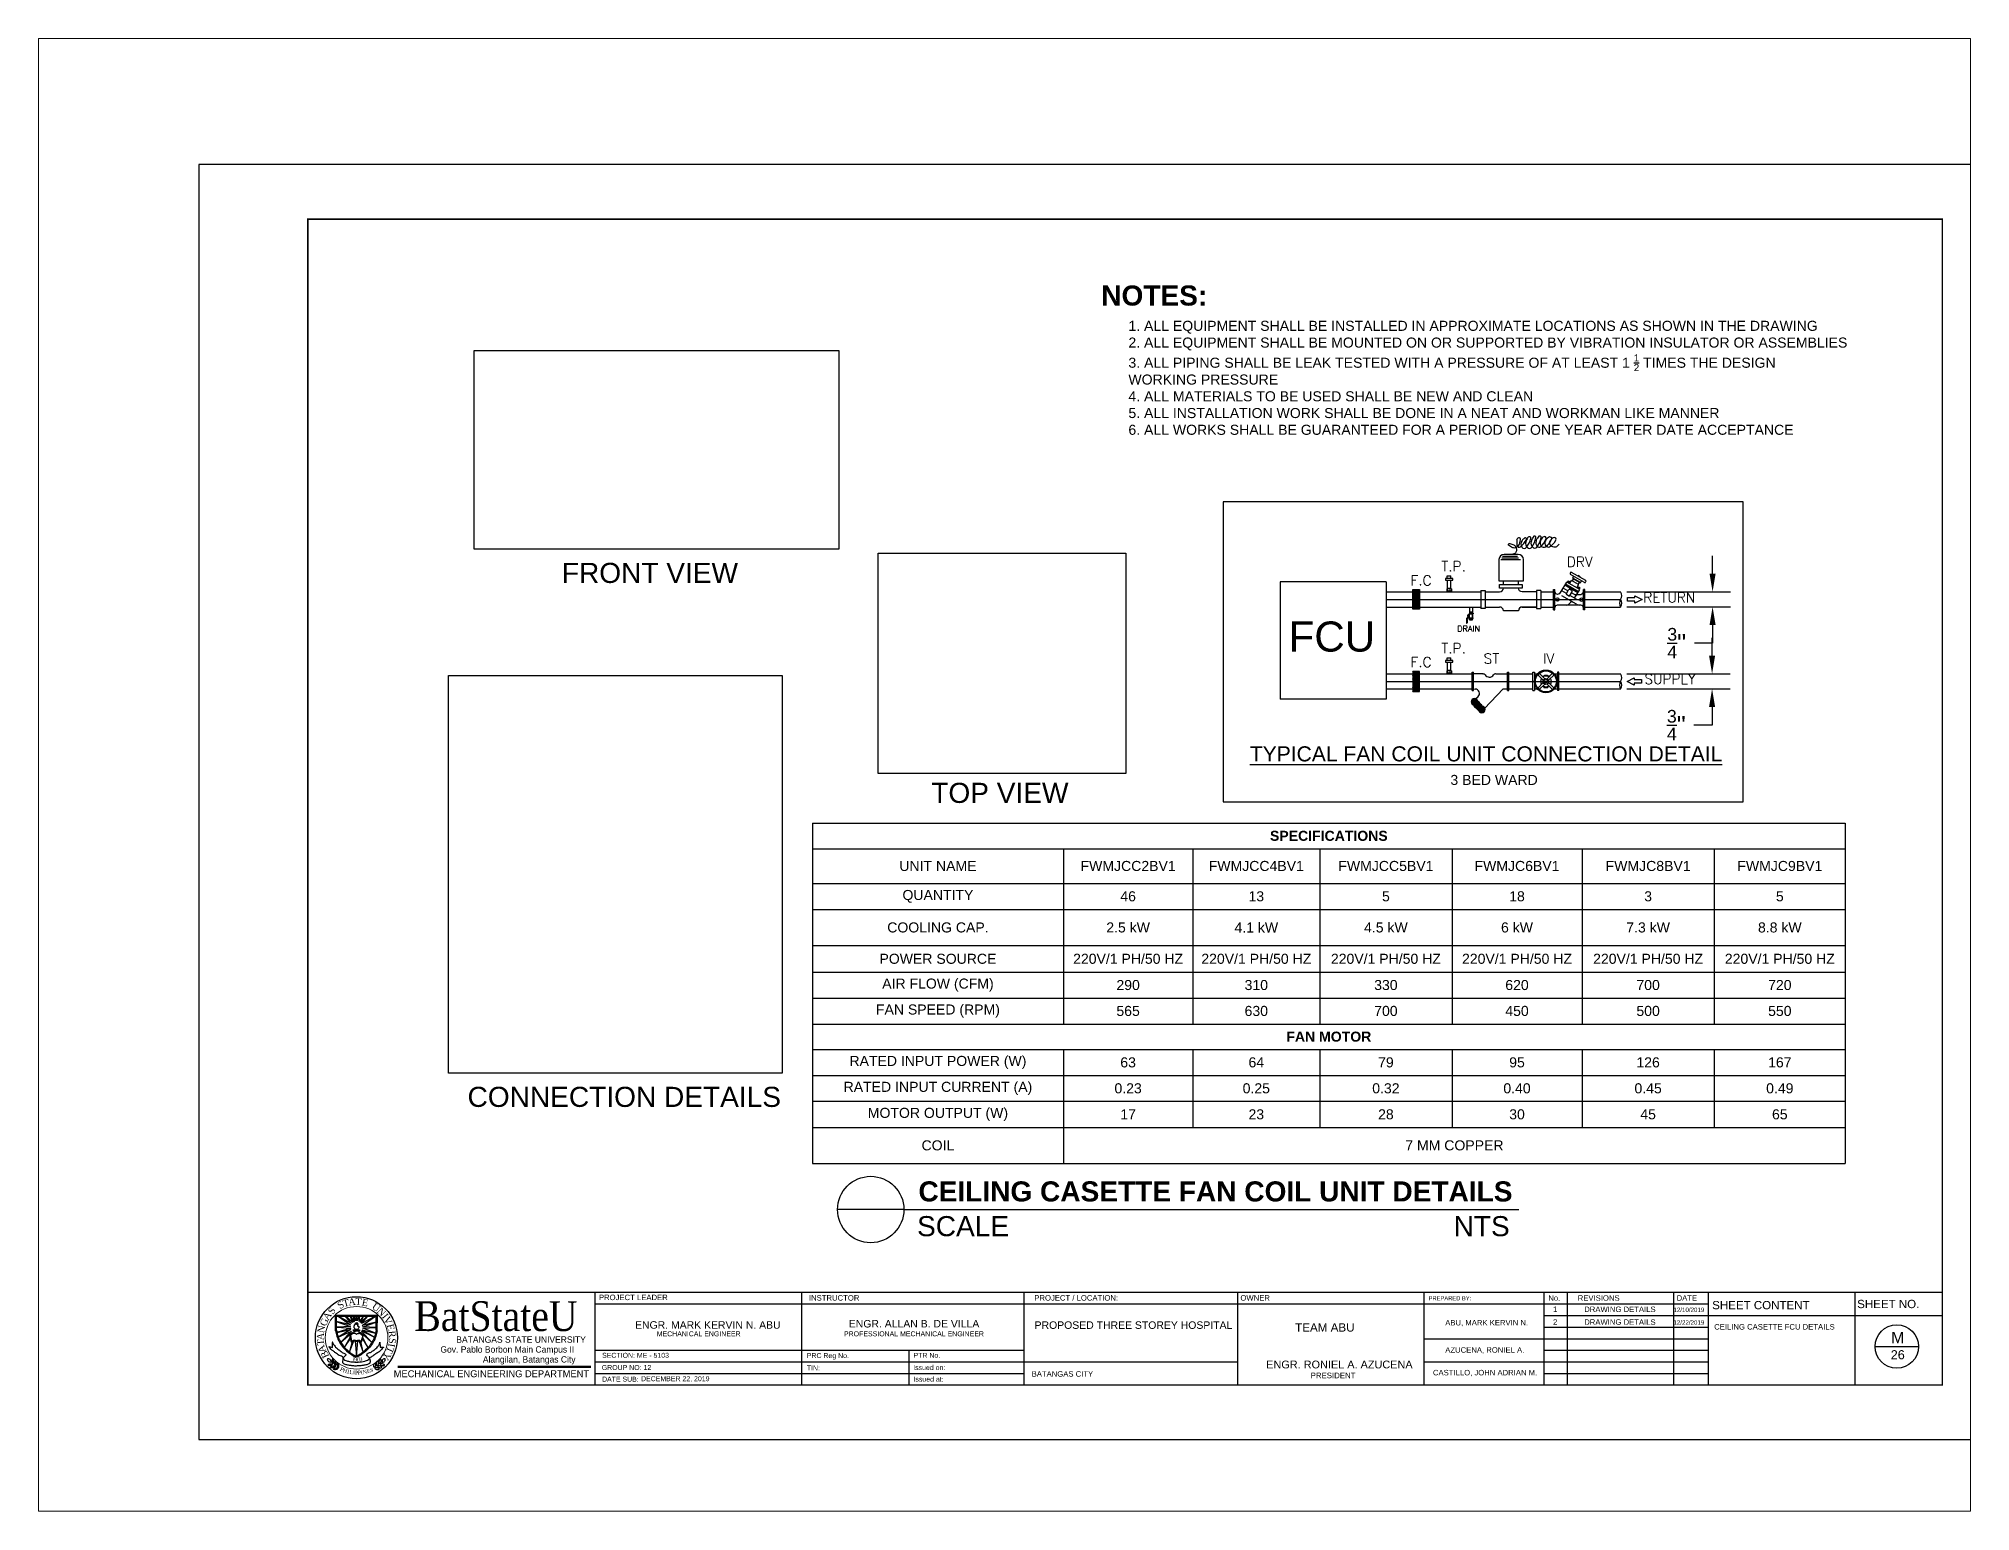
# Paper-space layout 'Layout1' of a CAD drawing. Header units: inches. Extents: x 0 to 10.5, y 0 to 8.
# The model-space entities are those that its viewports show. They can reach past a viewport. Long polylines and large blocks are cut down to what shows.
import ezdxf
from ezdxf.enums import TextEntityAlignment as Align

# ---------------------------------------------------------------- set-up
doc = ezdxf.new("R2010")
doc.units = ezdxf.units.IN
doc.header["$MEASUREMENT"] = 0
for name, color, linetype in [('.1', 1, 'Continuous'), ('AC-HOCK-UP', 9, 'Continuous'), ('AC.REF.1ST.', 7, 'Continuous'), ('MH-SARR', 7, 'Continuous'), ('MH-VALVE', 7, 'Continuous'), ('template', 7, 'Continuous')]:
    doc.layers.add(name, color=color, linetype=linetype)
doc.styles.add('arial', font='arial.ttf')
doc.styles.add('CGOTHIC', font='GOTHIC.TTF')
doc.styles.add('GARAMOND', font='GARA.TTF')
doc.styles.add('ROMANS', font='romans.shx', dxfattribs={"width": 0.8, "height": 100})
doc.dimstyles.get("Standard").update_dxf_attribs({"dimtxt": 0.18, "dimasz": 0.18, "dimexe": 0.18, "dimexo": 0.0625, "dimgap": 0.09, "dimtad": 0, "dimtih": 1, "dimtoh": 1, "dimdec": 4, "dimzin": 0, "dimdsep": 46, "dimtxsty": 'Standard', "dimcen": 0.09, "dimadec": 0, "dimazin": 0, "dimtfac": 1, "dimtdec": 4, "dimtofl": 0, "dimtmove": 0, "dimatfit": 3, "dimfxl": 1, "dimtolj": 1, "dimtzin": 0, "dimarcsym": 0})
picture_1 = doc.add_image_def('image1.jpg', size_in_pixel=(416, 370))
picture_2 = doc.add_image_def('image2.jpg', size_in_pixel=(428, 233))
picture_3 = doc.add_image_def('image3.jpg', size_in_pixel=(530, 632))

psp = doc.layouts.get("Layout1")

msp = doc.modelspace()

# ---------------------------------------------------------------- texts
at = {"style": 'ROMANS'}
for s, height, p in [('T.P.', 0.1, (84.18407, 18.08602)), ('DRV', 0.1, (85.43359, 18.12988)), ('F.C', 0.1, (83.87755, 17.94533)), ('RETURN', 0.1, (86.19409, 17.77574)), ('DRAIN', 0.059202, (84.34107, 17.48553)), ('T.P.', 0.1, (84.18407, 17.26987)), ('F.C', 0.1, (83.87755, 17.13288)), ('ST', 0.1, (84.60538, 17.16766)), ('IV', 0.1, (85.19694, 17.16766)), ('SUPPLY', 0.1, (86.20563, 16.96416))]:
    msp.add_text(s, height=height, dxfattribs=at).set_placement(p)
at = {"ltscale": 0.02, "style": 'arial'}
for s, height, p in [('FCU', 0.3, (82.66367, 17.28664)), ('%%UTYPICAL FAN COIL UNIT CONNECTION DETAIL', 0.15, (82.27778, 16.19406))]:
    msp.add_text(s, height=height, dxfattribs=at).set_placement(p)
at = {"attachment_point": 1, "style": 'arial'}
for s, width, gutter_width, heights, insert, char_height in [('{\\fArial|b1|i0|c0|p34;NOTES:}', 6.3751209, 0, [0.43703], (80.79883, 20.93106), 0.2), ('\\A1;1. ALL EQUIPMENT SHALL BE INSTALLED IN APPROXIMATE LOCATIONS AS SHOWN IN THE DRAWING\\P2. ALL EQUIPMENT SHALL BE MOUNTED ON OR SUPPORTED BY VIBRATION INSULATOR OR ASSEMBLIES\\P3. ALL PIPING SHALL BE LEAK TESTED WITH A PRESSURE OF AT LEAST 1 {\\H0.7x;\\S1/2;} TIMES THE DESIGN WORKING PRESSURE\\P4. ALL MATERIALS TO BE USED SHALL BE NEW AND CLEAN\\P5. ALL INSTALLATION WORK SHALL BE DONE IN A NEAT AND WORKMAN LIKE MANNER \\P6. ALL WORKS SHALL BE GUARANTEED FOR A PERIOD OF ONE YEAR AFTER DATE ACCEPTANCE', 6.963892, 1, [1.55599], (81.06929, 20.5795), 0.1), ('FRONT VIEW', 2.0577831, 1, [0], (75.42977, 18.17025), 0.2), ('TOP VIEW', 1.4787642, 1, [0], (79.10699, 15.98081), 0.2), ('CONNECTION DETAILS', 3.206463, 1, [0], (74.49107, 12.95494), 0.2), ('{\\fArial|b1|i0|c0|p34;CEILING CASETTE FAN COIL UNIT DETAILS}', 6.1984008, 1, [0], (78.97907, 12.01384), 0.2), ('SCALE                                                         NTS', 6.0040645, 1, [0], (78.96544, 11.668), 0.2)]:
    msp.add_mtext_dynamic_manual_height_columns(s, width=width, gutter_width=gutter_width, heights=heights, dxfattribs=dict(at, insert=insert, char_height=char_height))
at = {"insert": (84.27437, 16.05957), "char_height": 0.1, "attachment_point": 1}
msp.add_mtext_dynamic_manual_height_columns('{\\fArial|b0|i0|c0|p34;3 BED WARD}', width=0.9610998, gutter_width=1, heights=[0], dxfattribs=at)
at = {"layer": 'template', "width": 1}
for s, height, style, p in [('BatStateU', 0.297489, 'GARAMOND', (74.77396, 10.52385)), ('BATANGAS STATE UNIVERSITY', 0.0633222, 'CGOTHIC', (75.02382, 10.4073)), ('Gov. Pablo Borbon Main Campus II', 0.0633222, 'CGOTHIC', (74.88698, 10.30904)), ('Alangilan, Batangas City', 0.0633222, 'CGOTHIC', (75.10475, 10.21006))]:
    msp.add_text(s, height=height, dxfattribs=dict(at, style=style)).set_placement(p, align=Align.CENTER)
at = {"layer": 'template', "style": 'arial'}
for s, height, p in [('PROJECT LEADER', 0.0548152, (75.79888, 10.83167)), ('INSTRUCTOR', 0.054804, (77.88967, 10.82679)), ('PROJECT / LOCATION:', 0.0548037, (80.13261, 10.82679)), ('PROJECT / LOCATION:', 0.0548037, (80.13261, 10.82679)), ('PROJECT / LOCATION:', 0.0548037, (80.13261, 10.82679)), ('OWNER', 0.054804, (82.1841, 10.82679)), ('PREPARED BY: ', 0.0411027, (84.05731, 10.82996)), ('No.', 0.054804, (85.24864, 10.82538)), ('1', 0.0548, (85.29592, 10.71368)), ('REVISIONS', 0.054804, (85.54163, 10.82538)), ('DRAWING DETAILS', 0.0548037, (85.60653, 10.71285)), ('DATE', 0.054804, (86.52609, 10.82538)), ('SHEET CONTENT', 0.0822055, (86.87988, 10.74079)), ('SHEET NO.', 0.082205, (88.32319, 10.7522)), ('ENGR. MARK KERVIN N. ABU', 0.0743713, (76.15838, 10.54741)), ('ENGR. ALLAN B. DE VILLA', 0.0743713, (78.28609, 10.55959)), ('PROPOSED THREE STOREY HOSPITAL', 0.0743713, (80.1353, 10.54589)), ('TEAM ABU', 0.082887, (82.72859, 10.51811)), ('ABU, MARK KERVIN N.', 0.0548037, (84.22315, 10.57974)), ('2', 0.0548, (85.29592, 10.58669)), ('DRAWING DETAILS', 0.0548037, (85.60653, 10.58587)), ('12/10/2019', 0.043843, (86.4947, 10.71371)), ('12/22/2019', 0.043843, (86.4947, 10.58673)), ('CEILING CASETTE FCU DETAILS', 0.0548037, (86.89999, 10.53875)), ('MECHANICAL ENGINEER', 0.0495808, (76.37408, 10.47155)), ('PROFESSIONAL MECHANICAL ENGINEER', 0.0495808, (78.23824, 10.47155)), ('M', 0.1125, (88.66152, 10.40311)), ('SECTION: ME - 5103', 0.0495808, (75.8303, 10.25749)), ('PRC Reg No.', 0.0495808, (77.86783, 10.25509)), ('PTR No.', 0.049581, (78.93035, 10.25749)), ('ENGR. RONIEL A. AZUCENA', 0.0775818, (82.44094, 10.15223)), ('AZUCENA, RONIEL A.', 0.0548037, (84.22315, 10.30835)), ('26', 0.090004, (88.65731, 10.24328)), ('GROUP NO: 12', 0.0495808, (75.82697, 10.13616)), ('DATE SUB:', 0.049581, (75.82972, 10.02018)), ('DECEMBER 22, 2019', 0.0495808, (76.21847, 10.02494)), ('TIN:', 0.049581, (77.86783, 10.13207)), ('Issued on:', 0.049581, (78.92702, 10.13616)), ('Issued at:', 0.049581, (78.92981, 10.02018)), ('BATANGAS CITY', 0.0548037, (80.10603, 10.0698)), ('PRESIDENT', 0.055859, (82.88315, 10.05411)), ('CASTILLO, JOHN ADRIAN M.', 0.0548037, (84.10057, 10.08259))]:
    msp.add_text(s, height=height, dxfattribs=at).set_placement(p)
at = {"layer": 'template', "attachment_point": 1}
for s, insert, char_height, width, rotation in [('{\\fTimes New Roman|b0|i0|c0|p18;S}', (73.18561, 10.79667), 0.0679829, 5.3490982, 33.231794), ('{\\fTimes New Roman|b0|i0|c0|p18;T}', (73.24253, 10.82853), 0.0679829, 5.3490982, 14.44799), ('{\\fTimes New Roman|b0|i0|c0|p18;A}', (73.30078, 10.84601), 0.0679829, 5.3490982, 5.718517), ('{\\fTimes New Roman|b0|i0|c0|p18;T}', (73.3758, 10.85227), 0.0679829, 0.057557, 356.815034), ('{\\fTimes New Roman|b0|i0|c0|p18;E}', (73.4473, 10.84708), 0.0679829, 5.3490982, 348.690449), ('{\\fTimes New Roman|b0|i0|c0|p18;U}', (73.57205, 10.80949), 0.0679829, 5.3490982, 323.501255), ('{\\fTimes New Roman|b0|i0|c0|p18;N}', (72.99414, 10.51423), 0.0679829, 5.3490982, 77.561612), ('{\\fTimes New Roman|b0|i0|c0|p18;G}', (73.01644, 10.59322), 0.0679829, 5.3490982, 65.934744), ('{\\fTimes New Roman|b0|i0|c0|p18;A}', (73.04611, 10.66297), 0.0679829, 5.3490982, 56.110392), ('{\\fTimes New Roman|b0|i0|c0|p18;S}', (73.09573, 10.72189), 0.0679829, 5.3490982, 56.110392), ('{\\fTimes New Roman|b0|i0|c0|p18;N}', (73.63273, 10.76312), 0.0679829, 5.3490982, 314.135636), ('{\\fTimes New Roman|b0|i0|c0|p18;I}', (73.68683, 10.70651), 0.0679829, 5.3490982, 308.645401), ('{\\fTimes New Roman|b0|i0|c0|p18;V}', (73.71053, 10.67602), 0.0679829, 5.3490982, 298.200173), ('{\\fTimes New Roman|b0|i0|c0|p18;E}', (73.75101, 10.60182), 0.0679829, 5.3490982, 285.478678), ('{\\fTimes New Roman|b0|i0|c0|p18;A}', (72.98861, 10.43591), 0.0679829, 5.3490982, 85.537049), ('{\\fTimes New Roman|b0|i0|c0|p18;T}', (72.99775, 10.37806), 0.0679829, 5.3490982, 94.266522), ('{\\fTimes New Roman|b0|i0|c0|p18;A}', (73.02195, 10.30008), 0.0679829, 5.3490982, 110.366728), ('{\\fTimes New Roman|b0|i0|c0|p18;I}', (73.77149, 10.39284), 0.0679829, 5.3490982, 259.810801), ('{\\fTimes New Roman|b0|i0|c0|p18;R}', (73.77048, 10.53122), 0.0679829, 5.3490982, 276.199548), ('{\\fTimes New Roman|b0|i0|c0|p18;S}', (73.77901, 10.45155), 0.0679829, 5.3490982, 266.058573), ('{\\fTimes New Roman|b0|i0|c0|p18;B}', (73.05468, 10.24492), 0.0679829, 5.3490982, 115.184082), ('{\\fTimes New Roman|b0|i0|c0|p18;1}', (73.34617, 10.26383), 0.0380704, 5.3490982, 350.696744), ('{\\fTimes New Roman|b0|i0|c0|p18;9}', (73.3609, 10.25991), 0.0380704, 5.3490982, 359.89652), ('{\\fTimes New Roman|b0|i0|c0|p18;0}', (73.38912, 10.25912), 0.0380704, 5.3490982, 359.89652), ('{\\fTimes New Roman|b0|i0|c0|p18;3}', (73.4097, 10.25957), 0.0380704, 5.3490982, 14.572685), ('{\\fTimes New Roman|b0|i0|c0|p18;Y}', (73.7359, 10.28541), 0.0679829, 5.3490982, 237.493978), ('{\\fTimes New Roman|b0|i0|c0|p18;T}', (73.76302, 10.3488), 0.0679829, 5.3490982, 245.977986), ('{\\fTimes New Roman|b0|i0|c0|p18;P}', (73.23409, 10.16579), 0.0380704, 5.3490982, 333.244975), ('{\\fTimes New Roman|b0|i0|c0|p18;P}', (73.23515, 10.16579), 0.0380704, 5.3490982, 333.244975), ('{\\fTimes New Roman|b0|i0|c0|p18;H}', (73.25792, 10.15233), 0.0380704, 5.3490982, 342.36893), ('{\\fTimes New Roman|b0|i0|c0|p18;I}', (73.29671, 10.13974), 0.0380704, 5.3490982, 350.744632), ('{\\fTimes New Roman|b0|i0|c0|p18;L}', (73.32018, 10.13626), 0.0380704, 5.3490982, 350.696744), ('{\\fTimes New Roman|b0|i0|c0|p18;I}', (73.35191, 10.1303), 0.0380704, 5.3490982, 357.832532), ('{\\fTimes New Roman|b0|i0|c0|p18;P}', (73.37103, 10.12854), 0.0380704, 5.3490982, 359.89652), ('{\\fTimes New Roman|b0|i0|c0|p18;P}', (73.39505, 10.1273), 0.0380704, 5.3490982, 7.516181), ('{\\fTimes New Roman|b0|i0|c0|p18;I}', (73.42416, 10.12867), 0.0380704, 5.3490982, 9.039112), ('{\\fTimes New Roman|b0|i0|c0|p18;N}', (73.44379, 10.1304), 0.0380704, 5.3490982, 12.924469), ('{\\fTimes New Roman|b0|i0|c0|p18;E}', (73.48395, 10.14053), 0.0380704, 5.3490982, 14.572685), ('{\\fTimes New Roman|b0|i0|c0|p18;S}', (73.51623, 10.14984), 0.0380704, 5.3490982, 14.572685)]:
    msp.add_mtext(s, dxfattribs=dict(at, insert=insert, char_height=char_height, width=width, rotation=rotation))
at = {"layer": 'template', "linetype": 'Continuous', "lineweight": 0, "insert": (73.75628, 10.13343), "char_height": 0.0692257, "width": 2.1973377, "attachment_point": 1}
msp.add_mtext('{\\fCentury Gothic|b0|i0|c0|p34;\\C7;MECHANICAL ENGINEERING DEPARTMENT}', dxfattribs=at)

# ---------------------------------------------------------------- blocks, each defined once
blk = doc.blocks.new('*T3')
at = {"color": 0, "linetype": 'ByBlock', "lineweight": -2, "transparency": 16777216}
for p, q in [((0, 0), (10.282, 0)), ((0, 0), (0, -3.389)), ((10.282, 0), (10.282, -3.389)), ((0, -0.256), (10.282, -0.256)), ((2.5, -0.256), (2.5, -2.001)), ((3.787, -0.256), (3.787, -2.001)), ((5.052, -0.256), (5.052, -2.001)), ((6.367, -0.256), (6.367, -2.001)), ((7.661, -0.256), (7.661, -2.001)), ((8.977, -0.256), (8.977, -2.001)), ((0, -0.601), (10.282, -0.601)), ((0, -0.86), (10.282, -0.86)), ((0, -1.22), (10.282, -1.22)), ((0, -1.484), (10.282, -1.484)), ((0, -1.742), (10.282, -1.742)), ((0, -2.001), (10.282, -2.001)), ((0, -2.254), (10.282, -2.254)), ((2.5, -2.254), (2.5, -3.389)), ((3.787, -2.254), (3.787, -3.029)), ((5.052, -2.254), (5.052, -3.029)), ((6.367, -2.254), (6.367, -3.029)), ((7.661, -2.254), (7.661, -3.029)), ((8.977, -2.254), (8.977, -3.029)), ((0, -2.512), (10.282, -2.512)), ((0, -2.77), (10.282, -2.77)), ((0, -3.029), (10.282, -3.029)), ((0, -3.389), (10.282, -3.389))]:
    blk.add_line(p, q, dxfattribs=at)
at = {"color": 0, "transparency": 16777216, "char_height": 0.1, "attachment_point": 5, "style": 'arial'}
for s, insert, width in [('{\\fArial|b1|i0|c0|p34;SPECIFICATIONS}', (5.141, -0.128), 10.16192), ('UNIT NAME', (1.25, -0.428), 2.38), ('FWMJCC2BV1', (3.143, -0.428), 1.16688), ('FWMJCC4BV1', (4.419, -0.428), 1.14473), ('FWMJCC5BV1', (5.709, -0.428), 1.19529), ('FWMJC6BV1', (7.014, -0.428), 1.17454), ('FWMJC8BV1', (8.319, -0.428), 1.19578), ('FWMJC9BV1', (9.63, -0.428), 1.18469), ('{\\fArial|b0|i0|c0|p34;QUANTITY}', (1.25, -0.73), 2.38), ('{\\fArial|b0|i0|c0|p34;46}', (3.143, -0.73), 1.16688), ('{\\fArial|b0|i0|c0|p34;13}', (4.419, -0.73), 1.14473), ('5', (5.709, -0.73), 1.19529), ('{\\fArial|b0|i0|c0|p34;18}', (7.014, -0.73), 1.17454), ('{\\fArial|b0|i0|c0|p34;3}', (8.319, -0.73), 1.19578), ('{\\fArial|b0|i0|c0|p34;5}', (9.63, -0.73), 1.18469), ('COOLING CAP.', (1.25, -1.04), 2.38), ('{\\fArial|b0|i0|c0|p34;2.5 kW}', (3.143, -1.04), 1.16688), ('{\\fArial|b0|i0|c0|p34;4.1 kW}', (4.419, -1.04), 1.14473), ('{\\fArial|b0|i0|c0|p34;4.5 kW}', (5.709, -1.04), 1.19529), ('{\\fArial|b0|i0|c0|p34;6 kW}', (7.014, -1.04), 1.17454), ('{\\fArial|b0|i0|c0|p34;7.3 kW}', (8.319, -1.04), 1.19578), ('{\\fArial|b0|i0|c0|p34;8.8 kW}', (9.63, -1.04), 1.18469), ('POWER SOURCE', (1.25, -1.352), 2.38), ('{\\fArial|b0|i0|c0|p34;220V/1 PH/50 HZ}', (3.143, -1.352), 1.16688), ('{\\fArial|b0|i0|c0|p34;220V/1 PH/50 HZ}', (4.419, -1.352), 1.14473), ('{\\fArial|b0|i0|c0|p34;220V/1 PH/50 HZ}', (5.709, -1.352), 1.19529), ('{\\fArial|b0|i0|c0|p34;220V/1 PH/50 HZ}', (7.014, -1.352), 1.17454), ('{\\fArial|b0|i0|c0|p34;220V/1 PH/50 HZ}', (8.319, -1.352), 1.19578), ('{\\fArial|b0|i0|c0|p34;220V/1 PH/50 HZ}', (9.63, -1.352), 1.18469), ('AIR FLOW (CFM)', (1.25, -1.613), 2.38), ('{\\fArial|b0|i0|c0|p34;290}', (3.143, -1.613), 1.16688), ('{\\fArial|b0|i0|c0|p34;310}', (4.419, -1.613), 1.14473), ('{\\fArial|b0|i0|c0|p34;330}', (5.709, -1.613), 1.19529), ('{\\fArial|b0|i0|c0|p34;620}', (7.014, -1.613), 1.17454), ('{\\fArial|b0|i0|c0|p34;700}', (8.319, -1.613), 1.19578), ('{\\fArial|b0|i0|c0|p34;720}', (9.63, -1.613), 1.18469), ('FAN SPEED (RPM)', (1.25, -1.871), 2.38), ('{\\fArial|b0|i0|c0|p34;565}', (3.143, -1.871), 1.16688), ('{\\fArial|b0|i0|c0|p34;630}', (4.419, -1.871), 1.14473), ('{\\fArial|b0|i0|c0|p34;700}', (5.709, -1.871), 1.19529), ('{\\fArial|b0|i0|c0|p34;450}', (7.014, -1.871), 1.17454), ('{\\fArial|b0|i0|c0|p34;500}', (8.319, -1.871), 1.19578), ('{\\fArial|b0|i0|c0|p34;550}', (9.63, -1.871), 1.18469), ('{\\fArial|b1|i0|c0|p34;FAN MOTOR}', (5.141, -2.127), 10.16192), ('RATED INPUT POWER (W)', (1.25, -2.383), 2.38), ('{\\fArial|b0|i0|c0|p34;63}', (3.143, -2.383), 1.16688), ('{\\fArial|b0|i0|c0|p34;64}', (4.419, -2.383), 1.14473), ('{\\fArial|b0|i0|c0|p34;79}', (5.709, -2.383), 1.19529), ('{\\fArial|b0|i0|c0|p34;95}', (7.014, -2.383), 1.17454), ('{\\fArial|b0|i0|c0|p34;126}', (8.319, -2.383), 1.19578), ('{\\fArial|b0|i0|c0|p34;167}', (9.63, -2.383), 1.18469), ('RATED INPUT CURRENT (A)', (1.25, -2.641), 2.38), ('{\\fArial|b0|i0|c0|p34;0.23}', (3.143, -2.641), 1.16688), ('{\\fArial|b0|i0|c0|p34;0.25}', (4.419, -2.641), 1.14473), ('{\\fArial|b0|i0|c0|p34;0.32}', (5.709, -2.641), 1.19529), ('{\\fArial|b0|i0|c0|p34;0.40}', (7.014, -2.641), 1.17454), ('{\\fArial|b0|i0|c0|p34;0.45}', (8.319, -2.641), 1.19578), ('{\\fArial|b0|i0|c0|p34;0.49}', (9.63, -2.641), 1.18469), ('MOTOR OUTPUT (W)', (1.25, -2.9), 2.38), ('{\\fArial|b0|i0|c0|p34;17}', (3.143, -2.9), 1.16688), ('{\\fArial|b0|i0|c0|p34;23}', (4.419, -2.9), 1.14473), ('{\\fArial|b0|i0|c0|p34;28}', (5.709, -2.9), 1.19529), ('{\\fArial|b0|i0|c0|p34;30}', (7.014, -2.9), 1.17454), ('{\\fArial|b0|i0|c0|p34;45}', (8.319, -2.9), 1.19578), ('{\\fArial|b0|i0|c0|p34;65}', (9.63, -2.9), 1.18469), ('COIL', (1.25, -3.209), 2.38), ('7 MM COPPER', (6.391, -3.209), 7.66192)]:
    blk.add_mtext(s, dxfattribs=dict(at, insert=insert, width=width))
blk = doc.blocks.new('1')
at = {"layer": 'AC.REF.1ST.'}
blk.add_hatch(color=256, dxfattribs=at).paths.add_polyline_path([(-37, 0, 1), (37, 0, 1)])
for radius in [46.8, 37.3]:
    blk.add_circle((0, 0), radius, dxfattribs=at)
blk = doc.blocks.new('V-BOOL')
at = {"layer": 'MH-VALVE'}
for p, q in [((-186, 75, 0), (-186, 70, 0)), ((-125, 80, 0), (-181, 80, 0)), ((-125, 65, 0), (-181, 65, 0)), ((-132, 25), (-132, -25)), ((-132, 25), (-112, 25)), ((-132, 8, 0), (-112, 8, 0)), ((-125, 80, 0), (-125, 65, 0)), ((-112, 75, 0), (-125, 75, 0)), ((-114, 70, 0), (-125, 70, 0)), ((-84, 44, 0), (-112, 69, 0)), ((-112, 33), (-101, 33)), ((-112, 33), (-112, -33, 0)), ((-82, 49, 0), (-110, 75, 0)), ((-101, 33), (-101, -33, 0)), ((-101, 30), (-30, 30)), ((-101, 25), (-30, 25)), ((-51, 43, 0), (-82, 43, 0)), ((-51, 48, 0), (-80, 48, 0)), ((-76, 48, 0), (-76, 59, 0)), ((-56, 59, 0), (-76, 59, 0)), ((-71, 48, 0), (-71, 59, 0)), ((-71, 30), (-71, 43, 0)), ((-61, 48, 0), (-61, 59, 0)), ((-61, 30), (-61, 43, 0)), ((-56, 48, 0), (-56, 59, 0)), ((-51, 43, 0), (-51, 48, 0)), ((-20, 33), (-30, 33)), ((-30, 33), (-30, -33, 0)), ((-20, 33), (-20, -33, 0)), ((0, 25), (-20, 25)), ((0, 8, 0), (-20, 8, 0)), ((0, 25), (0, -25)), ((-132, -11, 0), (-112, -11, 0)), ((-132, -25), (-112, -25)), ((-112, -33, 0), (-101, -33, 0)), ((-101, -25), (-30, -25)), ((-101, -30), (-30, -30)), ((-20, -33, 0), (-30, -33, 0)), ((0, -11, 0), (-20, -11, 0)), ((0, -25), (-20, -25))]:
    blk.add_line(p, q, dxfattribs=at)
for centre, radius, start, end in [((-181, 75, 0), 5.07, 90, 180), ((-181, 70, 0), 5.07, 180, 270), ((-114, 68, 0), 2.54, 45, 90), ((-112, 73, 0), 2.54, 45, 90), ((-82, 46, 0), 2.54, 225, 270), ((-80, 51, 0), 2.54, 225, 270)]:
    blk.add_arc(centre, radius, start, end, dxfattribs=at)
blk = doc.blocks.new('M-ARR01')
at = {"layer": 'MH-SARR'}
blk.add_lwpolyline([(-7, 0.88), (-7, -0.88), (-3.5, -0.88), (-3.5, -1.75), (0, 0), (-3.5, 1.75), (-3.5, 0.88)], close=True, dxfattribs=at)
blk = doc.blocks.new('*D8')
at = {"color": 0, "lineweight": -2, "transparency": 16777216}
for p, q in [((86.884, 18.061), (86.884, 18.241)), ((86.031, 17.881), (87.064, 17.881)), ((86.031, 17.731), (87.064, 17.731)), ((86.884, 17.551), (86.884, 17.371)), ((86.884, 17.371), (86.704, 17.371))]:
    blk.add_line(p, q, dxfattribs=at)
at = {"color": 0, "transparency": 16777216}
for points in [[(86.854, 18.061), (86.914, 18.061), (86.884, 17.881)], [(86.854, 17.551), (86.914, 17.551), (86.884, 17.731)]]:
    blk.add_solid(points, dxfattribs=at)
at = {"layer": 'Defpoints', "color": 0, "transparency": 16777216}
for p in [(85.969, 17.881), (85.969, 17.731), (86.884, 17.731)]:
    blk.add_point(p, dxfattribs=at)
at = {"color": 0, "transparency": 16777216, "insert": (86.527, 17.371), "char_height": 0.18, "attachment_point": 5}
blk.add_mtext('\\A1;{\\fArial|b0|i0|c0|p34;\\H0.7x;\\S3/4;\\H1.42857x;"}', dxfattribs=at)
blk = doc.blocks.new('*D9')
at = {"color": 0, "lineweight": -2, "transparency": 16777216}
for p, q in [((86.879, 17.245), (86.879, 17.425)), ((86.031, 17.065), (87.059, 17.065)), ((86.031, 16.915), (87.059, 16.915)), ((86.879, 16.735), (86.879, 16.555)), ((86.879, 16.555), (86.699, 16.555))]:
    blk.add_line(p, q, dxfattribs=at)
at = {"color": 0, "transparency": 16777216}
for points in [[(86.849, 17.245), (86.909, 17.245), (86.879, 17.065)], [(86.849, 16.735), (86.909, 16.735), (86.879, 16.915)]]:
    blk.add_solid(points, dxfattribs=at)
at = {"layer": 'Defpoints', "color": 0, "transparency": 16777216}
for p in [(85.969, 17.065), (85.969, 16.915), (86.879, 16.915)]:
    blk.add_point(p, dxfattribs=at)
at = {"color": 0, "transparency": 16777216, "insert": (86.523, 16.555), "char_height": 0.18, "width": 0.18337, "attachment_point": 5}
blk.add_mtext('\\A1;{\\fArial|b0|i0|c0|p34;\\H0.7x;\\S3/4;\\H1.42857x;"}', dxfattribs=at)

# ---------------------------------------------------------------- dimensions: what is measured, and where the dimension line sits
for base, p1, p2, picture, middle in [((86.88355, 17.7311), (85.96867, 17.88072), (85.96867, 17.7311), '*D8', (86.52703, 17.3711)), ((86.87936, 16.91458), (85.96867, 17.06458), (85.96895, 16.91458), '*D9', (86.52284, 16.55458))]:
    dim = msp.add_linear_dim(base=base, p1=p1, p2=p2, angle=90, text='{\\fArial|b0|i0|c0|p34;\\H0.7x;\\S3/4;\\H1.42857x;"}', dimstyle='Standard')
    dim.commit()
    dim.dimension.update_dxf_attribs({"geometry": picture, "text_midpoint": middle})

# ---------------------------------------------------------------- hatches: boundary and pattern name
at = {"ltscale": 0.02}
h = msp.add_hatch(dxfattribs=at)
h.set_pattern_fill('AR-HBONE', color=256, scale=8.52703e-05, style=0)
h.set_pattern_definition([(315, (787.330127, 202.8299), (1e-18, -0.012251993), [0.025990402, -0.00866346733]), (225, (787.336253, 202.823774), (1e-18, -0.012251993), [0.025990402, -0.00866346733])])
h.paths.add_polyline_path([(83.96768, 17.80604), (83.96768, 17.70797), (83.89946, 17.70797), (83.89946, 17.80604)])
h.paths.add_polyline_path([(83.96768, 17.80604), (83.89946, 17.80604), (83.89946, 17.9041), (83.96768, 17.9041)])
h = msp.add_hatch(dxfattribs=at)
h.set_pattern_fill('AR-HBONE', color=256, scale=8.52703e-05, style=0)
h.set_pattern_definition([(45, (787.330127, -168.034593), (1e-18, 0.012251993), [0.025990402, -0.00866346733]), (135, (787.336253, -168.028467), (1e-18, 0.012251993), [0.025990402, -0.00866346733])])
h.paths.add_polyline_path([(83.96768, 16.98927), (83.96768, 17.08733), (83.89946, 17.08733), (83.89946, 16.98927)])
h.paths.add_polyline_path([(83.96768, 16.98927), (83.89946, 16.98927), (83.89946, 16.89121), (83.96768, 16.89121)])

# ---------------------------------------------------------------- linework, layer by layer
at = {"layer": '.1', "color": 0}
msp.add_line((89.71321, 22.13394), (71.81748, 22.13394), dxfattribs=at)
at = {"ltscale": 0.02}
for p, q in [((85.62104, 17.99356), (85.47987, 18.07506)), ((83.63366, 17.9809), (82.57955, 17.9809)), ((82.57955, 17.9809), (82.57955, 16.8144)), ((83.63366, 17.9809), (83.63366, 16.8144)), ((84.2382, 17.9123), (84.2382, 17.88904)), ((84.24312, 18.015), (84.24312, 18.0398)), ((84.24312, 18.0398), (84.28024, 18.0398)), ((84.27969, 17.91431), (84.24415, 17.91433)), ((84.27975, 17.88698), (84.24415, 17.887)), ((84.27977, 17.91436), (84.24417, 17.91433)), ((84.24998, 17.88935), (84.24998, 17.91199)), ((84.27352, 17.88932), (84.27352, 17.91196)), ((84.28024, 18.015), (84.28024, 18.0398)), ((84.2853, 17.91227), (84.2853, 17.88902)), ((84.57684, 17.89541), (84.57684, 17.71567)), ((85.17596, 17.89541), (85.17596, 17.71567)), ((85.29892, 17.70347), (85.29892, 17.90582)), ((85.29892, 17.90582), (85.31389, 17.90582)), ((85.31389, 17.70347), (85.31389, 17.90579)), ((85.37769, 17.88365), (85.43299, 17.97943)), ((85.42851, 17.86512), (85.38237, 17.89176)), ((85.4445, 17.89281), (85.39836, 17.91945)), ((85.5424, 17.8732), (85.41434, 17.94713)), ((85.54772, 17.88243), (85.41967, 17.95636)), ((85.42851, 17.86512), (85.44983, 17.90204)), ((85.56104, 17.9055), (85.43299, 17.97943)), ((85.43666, 17.97731), (85.44147, 17.98565)), ((85.44128, 17.97465), (85.44982, 17.98945)), ((85.44439, 17.98643), (85.46146, 17.97657)), ((85.45684, 17.97924), (85.449, 17.98377)), ((85.46135, 17.98279), (85.44982, 17.98945)), ((85.45281, 17.96799), (85.46135, 17.98279)), ((85.45743, 17.96533), (85.46224, 17.97366)), ((85.46114, 17.96318), (85.47951, 17.995)), ((85.48169, 17.89594), (85.46438, 17.90594)), ((85.46575, 18.06658), (85.46895, 18.07214)), ((85.6092, 17.97453), (85.46867, 18.05567)), ((85.5494, 17.95465), (85.47951, 17.995)), ((85.48874, 17.98967), (85.4997, 18.00866)), ((85.56965, 17.97442), (85.49353, 18.01837)), ((85.49447, 18.02091), (85.50307, 18.03581)), ((85.56046, 17.97357), (85.49739, 18.00999)), ((85.51043, 17.81783), (85.56104, 17.9055)), ((85.53287, 17.92177), (85.55018, 17.95174)), ((85.53659, 17.91962), (85.5414, 17.92796)), ((85.5412, 17.91696), (85.54975, 17.93175)), ((85.54369, 18.03822), (85.5468, 18.04361)), ((85.54369, 18.03822), (85.5468, 18.04361)), ((85.56139, 17.91888), (85.54431, 17.92874)), ((85.567, 18.03195), (85.5468, 18.04361)), ((85.54719, 17.95592), (85.55816, 17.97491)), ((85.54893, 17.92607), (85.55677, 17.92155)), ((85.54975, 17.93175), (85.56128, 17.92509)), ((85.55274, 17.9103), (85.56128, 17.92509)), ((85.55735, 17.90763), (85.56217, 17.91597)), ((85.56389, 18.02656), (85.567, 18.03195)), ((85.56389, 18.02656), (85.567, 18.03195)), ((85.57138, 17.9765), (85.57998, 17.9914)), ((85.61294, 17.90582), (85.59797, 17.90582)), ((85.59797, 17.70347), (85.59797, 17.90579)), ((85.61294, 17.70347), (85.61294, 17.90582)), ((85.62012, 17.97746), (85.62334, 17.98305)), ((84.62224, 17.73065), (84.76406, 17.73065)), ((84.95129, 17.6932), (84.80151, 17.6932)), ((85.1308, 17.73065), (84.98873, 17.73065)), ((85.29892, 17.70347), (85.31389, 17.70347)), ((85.57388, 17.75022), (85.33753, 17.75022)), ((85.52866, 17.75736), (85.38209, 17.84199)), ((85.44973, 17.84057), (85.43241, 17.85056)), ((85.46428, 17.84447), (85.4856, 17.88139)), ((85.52268, 17.81075), (85.46428, 17.84447)), ((85.52641, 17.84552), (85.48027, 17.87216)), ((85.51036, 17.85679), (85.574, 17.85679)), ((85.61294, 17.70347), (85.59797, 17.70347)), ((84.24312, 17.19885), (84.24312, 17.22366)), ((84.24312, 17.22366), (84.28024, 17.22366)), ((84.28024, 17.19885), (84.28024, 17.22366)), ((84.2382, 17.09615), (84.2382, 17.0729)), ((84.27969, 17.09816), (84.24415, 17.09819)), ((84.27975, 17.07084), (84.24415, 17.07086)), ((84.27977, 17.09822), (84.24417, 17.09819)), ((84.24998, 17.07321), (84.24998, 17.09585)), ((84.27352, 17.07318), (84.27352, 17.09582)), ((84.2853, 17.09613), (84.2853, 17.07287)), ((84.49079, 16.89863), (84.49079, 17.08054)), ((84.49079, 17.08054), (84.50576, 17.08054)), ((84.50576, 16.89863), (84.50576, 17.08054)), ((84.5963, 17.06458), (84.50576, 17.06458)), ((84.5963, 17.06458), (84.60235, 17.06444)), ((84.7277, 17.06458), (84.72165, 17.06444)), ((84.7277, 17.06458), (84.84103, 17.06458)), ((84.84103, 16.89863), (84.84103, 17.08054)), ((84.84103, 17.08054), (84.85601, 17.08054)), ((84.85601, 16.89863), (84.85601, 17.08054)), ((85.09518, 16.89862), (85.09518, 17.08053)), ((85.09518, 17.08053), (85.11015, 17.08053)), ((85.11015, 17.08053), (85.11015, 16.89862)), ((85.11015, 17.06477), (85.13952, 17.06477)), ((85.19834, 17.00113), (85.14377, 17.05571)), ((85.19834, 16.9784), (85.14377, 16.92383)), ((85.21357, 17.01636), (85.15899, 17.07093)), ((85.21357, 16.96318), (85.15899, 16.9086)), ((85.1877, 17.04223), (85.20185, 17.04223)), ((85.19256, 16.94444), (85.20494, 16.93493)), ((85.20185, 17.04223), (85.21286, 17.05069)), ((85.20494, 16.93493), (85.20494, 16.92884)), ((85.20494, 16.92884), (85.24492, 16.92884)), ((85.21286, 17.05069), (85.23701, 17.05069)), ((85.29087, 17.07093), (85.2363, 17.01636)), ((85.2363, 16.96318), (85.29087, 16.9086)), ((85.24802, 17.04223), (85.23701, 17.05069)), ((85.2573, 16.94444), (85.24492, 16.93493)), ((85.24492, 16.93493), (85.24492, 16.92884)), ((85.26217, 17.04223), (85.24802, 17.04223)), ((85.3061, 17.05571), (85.25152, 17.00113)), ((85.25152, 16.9784), (85.3061, 16.92383)), ((85.31035, 17.06477), (85.33971, 17.06477)), ((85.33971, 17.08053), (85.33971, 16.89862)), ((85.35468, 17.08053), (85.33971, 17.08053)), ((85.35468, 16.89862), (85.35468, 17.08053)), ((83.63366, 16.8144), (82.57955, 16.8144)), ((84.49079, 16.89863), (84.50576, 16.89863)), ((84.50171, 16.79963), (84.52175, 16.81877)), ((84.50171, 16.79963), (84.59943, 16.69736)), ((84.50576, 16.91458), (84.52161, 16.91341)), ((84.51173, 16.8092), (84.60945, 16.70693)), ((84.52175, 16.81877), (84.61947, 16.71651)), ((84.52532, 16.81504), (84.55055, 16.83915)), ((84.61478, 16.72142), (84.79786, 16.91458)), ((84.79786, 16.91458), (84.84103, 16.91458)), ((84.84103, 16.89863), (84.85601, 16.89863)), ((85.09518, 16.89862), (85.11015, 16.89862)), ((85.11015, 16.91477), (85.13952, 16.91477)), ((85.31034, 16.91477), (85.33971, 16.91477)), ((85.35468, 16.89862), (85.33971, 16.89862)), ((84.59943, 16.69736), (84.61947, 16.71651))]:
    msp.add_line(p, q, dxfattribs=at)
for p, q in [((83.63366, 17.88054), (83.89946, 17.88054)), ((83.63366, 17.80554), (85.96867, 17.80554)), ((83.63366, 17.73054), (83.89946, 17.73054)), ((84.46577, 17.73072), (84.46577, 17.68136)), ((84.49537, 17.73072), (84.49537, 17.68136)), ((85.17596, 17.88072), (85.29892, 17.88072)), ((85.17596, 17.73072), (85.29892, 17.73072)), ((85.61294, 17.88072), (85.96867, 17.88072)), ((85.61294, 17.73072), (85.96895, 17.73072)), ((83.63366, 17.06477), (83.89946, 17.06477)), ((83.63366, 16.98977), (85.96867, 16.98977)), ((84.85601, 17.06458), (85.09518, 17.06458)), ((83.63366, 16.91477), (83.89946, 16.91477)), ((84.85601, 16.91458), (85.09518, 16.91458)), ((78.8345, 11.73365), (78.17395, 11.73365)), ((78.8345, 11.73365), (84.95468, 11.73365))]:
    msp.add_line(p, q)
at = {"linetype": 'ByBlock', "lineweight": -2}
for p, q in [((83.96768, 17.88072), (84.57684, 17.88072)), ((83.96768, 17.73072), (84.57684, 17.73072)), ((83.96768, 17.06458), (84.49079, 17.06458)), ((85.35468, 17.06458), (85.97131, 17.06458)), ((85.35468, 16.91458), (85.97132, 16.91458))]:
    msp.add_line(p, q, dxfattribs=at)
at = {"linetype": 'ByBlock'}
msp.add_line((83.96768, 16.91458), (84.49079, 16.91458), dxfattribs=at)
at = {"ltscale": 0.02}
for points in [[(84.93633, 18.40253, -0.1056221), (84.94491, 18.41485, -0.12427053), (84.95613, 18.42104, -0.48185276), (84.96796, 18.41221, -0.10540116), (84.95814, 18.3577, -0.16439886), (84.92783, 18.32273, -0.23594285), (84.89476, 18.3205, -0.09435776), (84.85357, 18.34773, -0.46902019), (84.85451, 18.35971, -0.21088712), (84.86729, 18.36229, -0.06618692), (84.90482, 18.34865, -0.16327549), (84.92701, 18.32559, -0.15039186), (84.93198, 18.29134, -0.20991555), (84.91406, 18.26328, -0.18387661), (84.87737, 18.25488)], [(84.93633, 18.40253, -0.00893972), (84.93583, 18.34672, 0.61060665), (84.97217, 18.33113, 0.09236128), (85.03032, 18.40078, 0.5195942), (85.02155, 18.41909, 0.21510422), (85.01086, 18.41627, 0.06621207), (84.98719, 18.3912, 0.31484239), (84.98626, 18.32572, 0.51598399), (85.03228, 18.32469, 0.10525733), (85.07368, 18.41479, 0.60634604), (85.0559, 18.42982, 0.16014495), (85.04319, 18.41898, 0.06199069), (85.02584, 18.38047, 0.29344256), (85.04228, 18.32141, 0.45384225), (85.08595, 18.32684, 0.1046108), (85.12482, 18.42228, 0.68758787), (85.10528, 18.43411, 0.10807266), (85.09118, 18.4172, 0.06015031), (85.07737, 18.38047, 0.26731359), (85.09354, 18.32483, 0.43223001), (85.13319, 18.32684, 0.12738545), (85.17814, 18.41968, 0.69709509), (85.15466, 18.43411, 0.09276946), (85.1399, 18.41726, 0.06252569), (85.12675, 18.38691, 0.24576907), (85.13723, 18.33459, 0.41771206), (85.17183, 18.33113, 0.14186764), (85.22619, 18.41105, 0.67194129), (85.20404, 18.42982, 0.10584439), (85.18923, 18.41757, 0.06046512), (85.17183, 18.38906, 0.29106368), (85.17911, 18.33716, 0.37779629), (85.22121, 18.33113, 0.14884823), (85.28195, 18.40394, 0.61219665), (85.262, 18.42767, 0.13394819), (85.24087, 18.41632, 0.08686392), (85.21906, 18.38691, 0.28111941), (85.22304, 18.33927, 0.37737299), (85.25986, 18.33113, 0.1470472), (85.32502, 18.39769, 0.63652847), (85.30709, 18.42124, 0.12320854), (85.28778, 18.4117, 0.07335685), (85.26415, 18.38476, 0.30375474), (85.26465, 18.3537, 0.1975053), (85.3028, 18.32898, 0.17555964), (85.33502, 18.33427, 0.17499546), (85.35647, 18.35902)], [(84.62224, 17.88043), (84.76406, 17.88043, 0.41421356), (84.80151, 17.91787), (84.76406, 17.91787), (84.76406, 17.95532), (84.98873, 17.95532), (84.98873, 17.91787), (84.95129, 17.91787, -0.08276253)], [(85.1308, 17.88043), (84.98873, 17.88043, -0.41421356), (84.95129, 17.91787), (84.80151, 17.91787)]]:
    msp.add_lwpolyline(points, format="xyb", dxfattribs=at)
msp.add_lwpolyline([(84.75725, 17.99276), (85.00203, 17.99276), (85.00203, 18.20246, 0.41421356), (84.94961, 18.25488), (84.80967, 18.25488, 0.41421356), (84.75725, 18.20246)], format="xyb", close=True, dxfattribs=at)
for points in [[(84.77789, 18.20264), (84.97206, 18.20264)], [(84.78552, 18.22126), (84.95148, 18.22126)], [(84.79314, 18.23708), (84.94081, 18.23708)], [(84.22602, 17.99714), (84.29785, 17.99703), (84.29788, 18.01497), (84.22612, 18.01508), (84.22602, 17.99714)], [(84.24387, 17.91496), (84.24406, 17.99711)], [(84.24417, 17.8811), (84.24416, 17.887)], [(84.27969, 17.88115), (84.27968, 17.88698)], [(84.27975, 17.91496), (84.27991, 17.99705)], [(84.57684, 17.89541), (84.62177, 17.89541), (84.62177, 17.71567), (84.57684, 17.71567)], [(84.80151, 17.95532), (84.80151, 17.99276)], [(84.95129, 17.95532), (84.95129, 17.99276)], [(85.17596, 17.89541), (85.13103, 17.89541), (85.13103, 17.71567), (85.17596, 17.71567)], [(84.62224, 17.73065), (84.76406, 17.73065)], [(84.98873, 17.73065), (85.1308, 17.73065)], [(84.22602, 17.18099), (84.29785, 17.18088), (84.29788, 17.19882), (84.22612, 17.19893), (84.22602, 17.18099)], [(84.24386, 17.09881), (84.24406, 17.18097)], [(84.27975, 17.09881), (84.27991, 17.18091)], [(84.24417, 17.06495), (84.24416, 17.07086)], [(84.27969, 17.06501), (84.27968, 17.07084)]]:
    msp.add_lwpolyline(points, dxfattribs=at)
for points in [[(83.89946, 17.70797), (83.89946, 17.9041), (83.96768, 17.9041), (83.96768, 17.70797)], [(83.89946, 17.08733), (83.89946, 16.89121), (83.96768, 16.89121), (83.96768, 17.08733)]]:
    msp.add_lwpolyline(points, close=True, dxfattribs=at)
for centre, radius in [((85.3388, 17.80554), 0.01726), ((85.57927, 17.8038), 0.01726), ((85.22493, 16.98977), 0.11367), ((85.22493, 16.98977), 0.10457), ((85.22493, 16.98977), 0.02892), ((85.22493, 16.98977), 0.01769)]:
    msp.add_circle(centre, radius, dxfattribs=at)
msp.add_circle((78.50422, 11.73365), 0.33027)
for centre, radius, start, end in [((85.47588, 18.06814), 0.00799, 60, 150), ((84.24391, 17.90532), 0.00901, 47.72813, 129.303153), ((84.24391, 17.89602), 0.00901, 230.694253, 312.269275), ((84.26172, 17.88331), 0.03099, 67.610065, 112.258581), ((84.26178, 17.91801), 0.03099, 247.610065, 292.258581), ((84.27959, 17.90529), 0.00901, 50.694253, 132.269275), ((84.27959, 17.89599), 0.00901, 227.72813, 309.303153), ((85.33154, 17.91029), 0.05328, 279.892961, 330), ((85.44332, 17.98459), 0.00213, 60, 150), ((85.44424, 17.98405), 0.00213, 330, 60), ((85.44793, 17.98192), 0.00213, 60, 150), ((85.45906, 17.89671), 0.01066, 60, 150), ((85.45578, 17.97739), 0.00213, 330, 60), ((85.45947, 17.97526), 0.00213, 60, 150), ((85.46039, 17.97473), 0.00213, 330, 60), ((85.47267, 18.06259), 0.00799, 150, 240), ((85.47637, 17.88671), 0.01066, 330, 60), ((85.50139, 18.01691), 0.00799, 150, 240), ((85.54325, 17.92689), 0.00213, 60, 150), ((85.54417, 17.92636), 0.00213, 330, 60), ((85.54786, 17.92423), 0.00213, 60, 150), ((85.54833, 17.9528), 0.00213, 330, 60), ((85.55571, 17.9197), 0.00213, 330, 60), ((85.5594, 17.91757), 0.00213, 60, 150), ((85.56446, 17.9805), 0.00799, 240, 330), ((85.56032, 17.91704), 0.00213, 330, 60), ((85.56824, 17.88596), 0.02973, 281.179899, 0.844306), ((85.6132, 17.98145), 0.00799, 240, 330.024554), ((85.61642, 17.98704), 0.00799, 330.024554, 60.024554), ((84.76406, 17.6932), 0.03745, 0, 90), ((84.98873, 17.6932), 0.03745, 90, 180), ((85.34183, 17.88579), 0.0284, 190.267533, 260.370263), ((85.34304, 17.72114), 0.0296, 100.743954, 169.999538), ((85.33887, 17.8683), 0.01066, 260.370263, 279.892961), ((85.42525, 17.80351), 0.05328, 270, 326.488454), ((85.43774, 17.85979), 0.01066, 150, 240), ((85.45505, 17.8498), 0.01066, 240, 330), ((85.483, 17.76526), 0.01598, 60, 146.488454), ((85.54932, 17.8569), 0.05328, 240, 270), ((85.5553, 17.80351), 0.05328, 240, 270), ((85.56837, 17.72114), 0.0296, 359.412191, 79.256046), ((84.24391, 17.08918), 0.00901, 47.72813, 129.303153), ((84.24391, 17.07988), 0.00901, 230.694253, 312.269275), ((84.26172, 17.06716), 0.03099, 67.610065, 112.258581), ((84.26178, 17.10186), 0.03099, 247.610065, 292.258581), ((84.27959, 17.08915), 0.00901, 50.694253, 132.269275), ((84.27959, 17.07985), 0.00901, 227.72813, 309.303153), ((84.60186, 17.0428), 0.02165, 33.642743, 88.698047), ((84.662, 17.08282), 0.05059, 213.642743, 268.698047), ((84.662, 17.08282), 0.05059, 268.698047, 326.357257), ((84.72214, 17.0428), 0.02165, 91.301953, 146.357257), ((85.22493, 16.98977), 0.05415, 146.46866, 213.53134), ((85.22493, 16.98977), 0.05415, 56.46866, 123.53134), ((85.22493, 16.98977), 0.05415, 236.46866, 303.53134), ((85.22493, 16.98977), 0.05415, 326.46866, 33.53134), ((84.52086, 16.87035), 0.04307, 313.581638, 89.004214)]:
    msp.add_arc(centre, radius, start, end, dxfattribs=at)
for centre, start, end in [((86.01897, 17.7685), 143.361668, 217.063442), ((85.91837, 17.84332), 323.361668, 36.638332), ((85.91837, 17.7685), 323.361668, 36.638332), ((86.01897, 16.95236), 143.361668, 217.063442), ((85.91837, 17.02718), 323.361668, 36.638332), ((85.91837, 16.95236), 323.361668, 36.638332)]:
    msp.add_arc(centre, 0.06268, start, end)
at = {"layer": 'AC-HOCK-UP', "ltscale": 0.02}
msp.add_lwpolyline([(87.18796, 18.77611), (82.01117, 18.77611), (82.01117, 15.79204), (87.18796, 15.79204)], close=True, dxfattribs=at)
at = {"layer": 'template'}
for p, q in [((71.81748, 22.13394), (71.81748, 9.44424)), ((72.90207, 10.90954), (89.17092, 10.90954)), ((75.75857, 10.90974), (75.75857, 9.98653)), ((75.75857, 10.90954), (75.75857, 9.98653)), ((75.75857, 10.79417), (85.95618, 10.79417)), ((77.81526, 10.90974), (77.81526, 9.98653)), ((77.81526, 10.90954), (77.81526, 9.98653)), ((80.03079, 9.98653), (80.03079, 10.90954)), ((82.15361, 10.90954), (82.15361, 9.98653)), ((84.01077, 10.90954), (84.01077, 9.98653)), ((85.20578, 10.90954), (85.20578, 9.98653)), ((85.43653, 10.90954), (85.43653, 9.98653)), ((85.63914, 10.79417), (86.83985, 10.79417)), ((86.49373, 10.90954), (86.49373, 9.98653)), ((86.83985, 10.90954), (86.83985, 9.98653)), ((88.29902, 10.90954), (88.29902, 9.98653)), ((73.1772, 10.6831), (73.59391, 10.68232)), ((73.1772, 10.52688), (73.1772, 10.6831)), ((73.32588, 10.5865), (73.18209, 10.61779)), ((73.18209, 10.61779), (73.32588, 10.56793)), ((73.18604, 10.67173), (73.5822, 10.67173)), ((73.18604, 10.53311), (73.18604, 10.67173)), ((73.33566, 10.60019), (73.20263, 10.67173)), ((73.20263, 10.67173), (73.32588, 10.5865)), ((73.28186, 10.67173), (73.27599, 10.66569)), ((73.27599, 10.66569), (73.33566, 10.60019)), ((73.34642, 10.60996), (73.28186, 10.67173)), ((73.32686, 10.67173), (73.32196, 10.67173)), ((73.32196, 10.67173), (73.34642, 10.60996)), ((73.36109, 10.61681), (73.32686, 10.67173)), ((73.36109, 10.67173), (73.35074, 10.66851)), ((73.35074, 10.66851), (73.36109, 10.61681)), ((73.37576, 10.62463), (73.36109, 10.67173)), ((73.37968, 10.67173), (73.37576, 10.62463)), ((73.39337, 10.67173), (73.37968, 10.67173)), ((73.41098, 10.67173), (73.39337, 10.62561)), ((73.39337, 10.62561), (73.39337, 10.67173)), ((73.45402, 10.67173), (73.41098, 10.61876)), ((73.41098, 10.61876), (73.41783, 10.67173)), ((73.41783, 10.67173), (73.41098, 10.67173)), ((73.49901, 10.67173), (73.42565, 10.60899)), ((73.42565, 10.60899), (73.45402, 10.67173)), ((73.57336, 10.67173), (73.43641, 10.59921)), ((73.43641, 10.59921), (73.49901, 10.67173)), ((73.44326, 10.58064), (73.57336, 10.67173)), ((73.5822, 10.61094), (73.44326, 10.58064)), ((73.44717, 10.56597), (73.5822, 10.61094)), ((73.5822, 10.53194), (73.5822, 10.67173)), ((73.59103, 10.52688), (73.59391, 10.68232)), ((85.20578, 10.67879), (87.14549, 10.67879)), ((86.53953, 10.67879), (89.17092, 10.67879)), ((73.14778, 10.36164), (73.14587, 10.41133)), ((73.32979, 10.55229), (73.19079, 10.51001)), ((73.19079, 10.51001), (73.33077, 10.54056)), ((73.32588, 10.56793), (73.19089, 10.56206)), ((73.19089, 10.56206), (73.32979, 10.55229)), ((73.33077, 10.54056), (73.20421, 10.46282)), ((73.20421, 10.46282), (73.33566, 10.52296)), ((73.33566, 10.52296), (73.22819, 10.41316)), ((73.22819, 10.41316), (73.34544, 10.51123)), ((73.32099, 10.45648), (73.26483, 10.36356)), ((73.26483, 10.36356), (73.32294, 10.44182)), ((73.31484, 10.48563), (73.32879, 10.42157)), ((73.3156, 10.31607), (73.36011, 10.42715)), ((73.34348, 10.41738), (73.3156, 10.31607)), ((73.32565, 10.48427), (73.33611, 10.4247)), ((73.35921, 10.52433), (73.35921, 10.50614)), ((73.37185, 10.42422), (73.38412, 10.27319)), ((73.38412, 10.27319), (73.39924, 10.4252)), ((73.40956, 10.52216), (73.40956, 10.50398)), ((73.41196, 10.42422), (73.4514, 10.31507)), ((73.53871, 10.41095), (73.42467, 10.51416)), ((73.4514, 10.31507), (73.42956, 10.41835)), ((73.44747, 10.47904), (73.43283, 10.42366)), ((73.56365, 10.46182), (73.43641, 10.52296)), ((73.43641, 10.52296), (73.53871, 10.41095)), ((73.43858, 10.42052), (73.45566, 10.48611)), ((73.44326, 10.53469), (73.56365, 10.46182)), ((73.44326, 10.53469), (73.57617, 10.50429)), ((73.44424, 10.44768), (73.49897, 10.3587)), ((73.5822, 10.56011), (73.44717, 10.56597)), ((73.44913, 10.55229), (73.5822, 10.56011)), ((73.57617, 10.50429), (73.44913, 10.55229)), ((73.49897, 10.3587), (73.45011, 10.46039)), ((73.6179, 10.41175), (73.61993, 10.36297)), ((84.01077, 10.44804), (85.95618, 10.44804)), ((85.20578, 10.56342), (86.83985, 10.56342)), ((85.63914, 10.44804), (86.83985, 10.44804)), ((73.11463, 10.36852), (73.14778, 10.36164)), ((73.61993, 10.36297), (73.65248, 10.36404)), ((75.75857, 10.33447), (80.03079, 10.33447)), ((75.75857, 10.21849), (82.15361, 10.21849)), ((78.88312, 10.33447), (78.88312, 9.98653)), ((84.01077, 10.21729), (85.95618, 10.21729)), ((85.20578, 10.33266), (86.83985, 10.33266)), ((85.63914, 10.21729), (86.83985, 10.21729)), ((88.50108, 10.36943), (88.93374, 10.36943)), ((75.75857, 10.10251), (77.6214, 10.10251)), ((75.75857, 10.10251), (80.03079, 10.10251)), ((77.81526, 10.10251), (79.67809, 10.10251)), ((85.20578, 10.10191), (86.83985, 10.10191)), ((71.81748, 9.44424), (89.71321, 9.44424))]:
    msp.add_line(p, q, dxfattribs=at)
at = {"layer": 'template', "linetype": 'Continuous', "ltscale": 0.5}
msp.add_line((77.81526, 10.90954), (77.81526, 9.98653), dxfattribs=at)
at = {"layer": 'template', "linetype": 'Continuous', "lineweight": 50}
msp.add_line((73.79695, 10.1683), (75.71864, 10.1683), dxfattribs=at)
at = {"layer": 'template', "linetype": 'Continuous', "const_width": 0.01538}
msp.add_lwpolyline([(72.90207, 9.98653), (89.17092, 9.98653), (89.17092, 21.59164), (72.90207, 21.59164)], close=True, dxfattribs=at)
at = {"layer": 'template'}
for centre, radius in [((73.38485, 10.45783), 0.4079), ((88.71741, 10.36943), 0.21633)]:
    msp.add_circle(centre, radius, dxfattribs=at)
at = {"layer": 'template', "lineweight": 20}
for centre, radius in [((73.38485, 10.45783), 0.4079), ((73.38632, 10.45666), 0.31151)]:
    msp.add_circle(centre, radius, dxfattribs=at)
at = {"layer": 'template', "start_tangent": (-1, 0)}
msp.add_spline([(73.38291, 10.54044), (73.37057, 10.54715), (73.36407, 10.55733), (73.36407, 10.56858), (73.36407, 10.57724), (73.36667, 10.58179), (73.36927, 10.59045), (73.37316, 10.58958), (73.37446, 10.59824), (73.37706, 10.60473), (73.38053, 10.59997), (73.38724, 10.59391), (73.39244, 10.59391), (73.39201, 10.60084), (73.38963, 10.60711), (73.39006, 10.60928), (73.39634, 10.60387), (73.39634, 10.59889), (73.39742, 10.59413), (73.39742, 10.58893), (73.39547, 10.58092), (73.40024, 10.57356), (73.40609, 10.57378), (73.40977, 10.56425), (73.40869, 10.55646), (73.40306, 10.54585), (73.39764, 10.54131), (73.39093, 10.54001), (73.38269, 10.54001), (73.38313, 10.54001)], degree=3, dxfattribs=at)
at = {"layer": 'template'}
for points, knots in [([(73.14881, 10.41652), (73.13972, 10.41652), (73.16183, 10.38713), (73.17223, 10.36672), (73.20033, 10.34176), (73.23186, 10.32334), (73.25238, 10.30253), (73.2854, 10.29722), (73.27756, 10.28052), (73.269, 10.27154), (73.25756, 10.26459), (73.24869, 10.24686), (73.27656, 10.23107), (73.30839, 10.22192), (73.34777, 10.21508), (73.38011, 10.21549), (73.41811, 10.21484), (73.46044, 10.21992), (73.49556, 10.23421), (73.51476, 10.24558), (73.51481, 10.25786), (73.50448, 10.26537), (73.49787, 10.27454), (73.48595, 10.28077), (73.48958, 10.29308), (73.50051, 10.30613), (73.52535, 10.3101), (73.5512, 10.3285), (73.57576, 10.34533), (73.59417, 10.36397), (73.60553, 10.38089), (73.61554, 10.39348), (73.61792, 10.40957), (73.6179, 10.41175)], [0, 0, 0, 0, 0.05015677, 0.09732989, 0.16941511, 0.23846923, 0.29738227, 0.34519032, 0.36160902, 0.38475292, 0.41540171, 0.43521016, 0.48008218, 0.54908588, 0.63759308, 0.69239675, 0.72818115, 0.84754613, 0.9203779, 0.94487982, 0.95929114, 0.97972207, 1.01030939, 1.0239692, 1.04625377, 1.06606424, 1.11908078, 1.17380836, 1.241086, 1.28254417, 1.31829324, 1.35059418, 1.37988475, 1.37988475, 1.37988475, 1.37988475]), ([(73.1459, 10.41542), (73.14673, 10.41638), (73.14823, 10.41704), (73.15051, 10.41701), (73.15086, 10.417)], [3.0484676524, 3.0484676524, 3.0484676524, 3.0484676524, 3.0588690437, 3.0607909809, 3.0607909809, 3.0607909809, 3.0607909809]), ([(73.65248, 10.36404), (73.65319, 10.36406), (73.65758, 10.36324), (73.63276, 10.33997), (73.61759, 10.31999), (73.58651, 10.30276), (73.55786, 10.28348), (73.53689, 10.26659), (73.51426, 10.2592), (73.51887, 10.23567), (73.52448, 10.21693), (73.51122, 10.19402), (73.48388, 10.18885), (73.44824, 10.1796), (73.40442, 10.17626), (73.36156, 10.1752), (73.32351, 10.18103), (73.28995, 10.1846), (73.26571, 10.1933), (73.25257, 10.20321), (73.24784, 10.21209), (73.25171, 10.22808), (73.25508, 10.24388), (73.24962, 10.27115), (73.21084, 10.27915), (73.18128, 10.30421), (73.15374, 10.32551), (73.13022, 10.34158), (73.12224, 10.35733), (73.10933, 10.36949), (73.11436, 10.36883), (73.11964, 10.36748)], [1.52509566, 1.52509566, 1.52509566, 1.52509566, 1.53207344, 1.58461165, 1.6335577, 1.69806939, 1.76871142, 1.82363102, 1.85615423, 1.87443349, 1.94275521, 1.95956409, 2.0138373, 2.08171566, 2.16866491, 2.25326121, 2.31812611, 2.38039581, 2.43947884, 2.45720036, 2.4700917, 2.49227239, 2.54351783, 2.56029693, 2.63925905, 2.72163109, 2.78010421, 2.83264791, 2.87108644, 2.88537242, 2.91114476, 2.91114476, 2.91114476, 2.91114476]), ([(73.37925, 10.3331), (73.38143, 10.33276), (73.38524, 10.33215), (73.388, 10.33242), (73.39007, 10.33304)], [0, 0, 0, 0, 0.0114553424, 0.0200747395, 0.0200747395, 0.0200747395, 0.0200747395]), ([(73.37925, 10.32938), (73.38143, 10.32903), (73.38524, 10.32843), (73.388, 10.3287), (73.39007, 10.32932)], [0, 0, 0, 0, 0.0114553424, 0.0200747395, 0.0200747395, 0.0200747395, 0.0200747395]), ([(73.38027, 10.32058), (73.3821, 10.32087), (73.38515, 10.3213), (73.38748, 10.32115), (73.38886, 10.32082)], [0.0017854758, 0.0017854758, 0.0017854758, 0.0017854758, 0.0114553424, 0.0182365583, 0.0182365583, 0.0182365583, 0.0182365583]), ([(73.38057, 10.31691), (73.38229, 10.31718), (73.38511, 10.31756), (73.38731, 10.31744), (73.38849, 10.31718)], [0.0023117887, 0.0023117887, 0.0023117887, 0.0023117887, 0.0114553424, 0.0176246016, 0.0176246016, 0.0176246016, 0.0176246016])]:
    msp.add_open_spline(points, degree=3, knots=knots, dxfattribs=at)
for points in [[(73.1772, 10.52688), (73.18989, 10.47275), (73.2163, 10.41214), (73.25249, 10.3613), (73.32488, 10.29581), (73.37378, 10.26746), (73.38357, 10.26452)], [(73.18604, 10.53311), (73.19872, 10.47898), (73.22513, 10.41837), (73.26133, 10.36753), (73.33371, 10.30204), (73.38262, 10.27369), (73.3924, 10.27075)], [(73.31484, 10.48563), (73.31468, 10.4926), (73.32494, 10.49408), (73.33612, 10.49835), (73.34971, 10.50514), (73.35921, 10.50614), (73.35921, 10.51036)], [(73.32879, 10.42157), (73.33767, 10.41518), (73.34708, 10.41738), (73.35336, 10.42406), (73.36011, 10.42715), (73.36957, 10.42715), (73.37689, 10.42563), (73.38421, 10.42197), (73.39623, 10.42458), (73.40355, 10.42667), (73.41196, 10.42422), (73.42956, 10.41835), (73.43858, 10.42052)], [(73.33611, 10.4247), (73.34604, 10.4247), (73.34761, 10.42888), (73.3544, 10.43254), (73.36591, 10.43515), (73.37689, 10.42993), (73.38368, 10.42888), (73.39257, 10.4294), (73.39937, 10.43254), (73.4093, 10.43358), (73.41557, 10.43306), (73.42133, 10.42888), (73.42446, 10.42627), (73.43283, 10.42366)], [(73.5822, 10.53311), (73.56951, 10.47898), (73.5431, 10.41837), (73.50691, 10.36753), (73.43453, 10.30204), (73.38562, 10.27369), (73.37583, 10.27075)], [(73.59103, 10.52688), (73.57835, 10.47275), (73.55194, 10.41214), (73.51575, 10.3613), (73.44336, 10.29581), (73.39445, 10.26746), (73.38467, 10.26452)], [(73.45545, 10.4853), (73.45323, 10.49312), (73.44225, 10.49051), (73.43598, 10.49364), (73.43127, 10.49939), (73.42447, 10.50357), (73.41872, 10.50775), (73.40956, 10.50775)], [(73.12935, 10.21188), (73.10971, 10.21891), (73.10063, 10.23297), (73.09946, 10.24673), (73.10122, 10.24907), (73.11323, 10.2479), (73.12525, 10.23707), (73.12994, 10.22652), (73.1314, 10.21657), (73.1314, 10.21159), (73.13023, 10.21159), (73.12759, 10.21422), (73.1273, 10.21422)], [(73.14841, 10.19185), (73.13731, 10.18342), (73.12148, 10.18008), (73.11167, 10.18045), (73.1038, 10.18526), (73.10353, 10.18842), (73.11117, 10.19324), (73.11873, 10.1961), (73.12801, 10.19752), (73.13158, 10.19857), (73.13858, 10.19673), (73.14782, 10.19167), (73.14817, 10.19048)], [(73.15333, 10.1984), (73.15829, 10.21143), (73.15705, 10.22756), (73.15395, 10.23686), (73.14712, 10.24306), (73.14401, 10.24244), (73.14153, 10.23376), (73.14091, 10.22569), (73.14215, 10.21639), (73.14215, 10.21267), (73.14588, 10.20646), (73.15333, 10.19902), (73.15457, 10.19902)], [(73.17824, 10.17702), (73.1832, 10.19005), (73.18196, 10.20618), (73.17886, 10.21548), (73.17203, 10.22169), (73.16893, 10.22107), (73.16644, 10.21238), (73.16582, 10.20432), (73.16706, 10.19501), (73.16706, 10.19129), (73.17079, 10.18509), (73.17824, 10.17764), (73.17948, 10.17764)], [(73.20549, 10.1577), (73.21046, 10.17072), (73.20922, 10.18685), (73.20611, 10.19616), (73.19929, 10.20236), (73.19618, 10.20174), (73.1937, 10.19306), (73.19308, 10.18499), (73.19432, 10.17569), (73.19432, 10.17196), (73.19804, 10.16576), (73.20549, 10.15832), (73.20673, 10.15832)], [(73.56202, 10.16069), (73.5576, 10.17391), (73.55952, 10.18997), (73.56301, 10.19914), (73.57009, 10.20505), (73.57316, 10.2043), (73.57528, 10.19552), (73.57557, 10.18744), (73.57394, 10.1782), (73.57378, 10.17448), (73.5698, 10.16843), (73.56204, 10.16131), (73.5608, 10.16136)], [(73.59006, 10.17886), (73.58564, 10.19208), (73.58756, 10.20815), (73.59105, 10.21731), (73.59813, 10.22323), (73.6012, 10.22248), (73.60332, 10.21369), (73.60361, 10.20561), (73.60198, 10.19637), (73.60182, 10.19265), (73.59784, 10.18661), (73.59008, 10.17948), (73.58884, 10.17953)], [(73.61584, 10.19918), (73.61142, 10.2124), (73.61334, 10.22846), (73.61683, 10.23763), (73.62391, 10.24354), (73.62699, 10.24279), (73.6291, 10.23401), (73.62939, 10.22593), (73.62776, 10.21668), (73.6276, 10.21296), (73.62362, 10.20692), (73.61587, 10.1998), (73.61463, 10.19985)], [(73.62047, 10.19242), (73.63122, 10.18354), (73.6469, 10.17955), (73.65671, 10.1795), (73.66477, 10.18398), (73.66518, 10.18712), (73.65775, 10.19226), (73.65031, 10.19543), (73.6411, 10.19724), (73.63757, 10.19843), (73.6305, 10.19689), (73.62106, 10.19222), (73.62066, 10.19105)], [(73.64036, 10.21164), (73.66027, 10.21784), (73.66994, 10.23151), (73.67168, 10.24521), (73.67003, 10.24762), (73.65797, 10.24696), (73.64551, 10.23663), (73.64039, 10.2263), (73.63851, 10.21641), (73.6383, 10.21144), (73.63947, 10.21139), (73.64222, 10.21391), (73.64251, 10.2139)], [(73.17333, 10.17047), (73.16222, 10.16204), (73.14639, 10.15871), (73.13659, 10.15908), (73.12871, 10.16389), (73.12844, 10.16704), (73.13608, 10.17186), (73.14364, 10.17472), (73.15292, 10.17614), (73.15649, 10.17719), (73.16349, 10.17535), (73.17273, 10.17029), (73.17308, 10.1691)], [(73.20058, 10.15114), (73.18947, 10.14272), (73.17364, 10.13938), (73.16384, 10.13975), (73.15597, 10.14456), (73.15569, 10.14771), (73.16333, 10.15254), (73.1709, 10.1554), (73.18018, 10.15682), (73.18375, 10.15786), (73.19075, 10.15603), (73.19999, 10.15097), (73.20033, 10.14977)], [(73.56665, 10.15393), (73.5774, 10.14505), (73.59308, 10.14106), (73.60288, 10.14101), (73.61095, 10.14549), (73.61136, 10.14863), (73.60393, 10.15377), (73.59649, 10.15694), (73.58728, 10.15875), (73.58375, 10.15994), (73.57668, 10.1584), (73.56724, 10.15373), (73.56684, 10.15256)], [(73.59469, 10.1721), (73.60544, 10.16322), (73.62112, 10.15923), (73.63092, 10.15919), (73.63899, 10.16366), (73.6394, 10.1668), (73.63197, 10.17194), (73.62453, 10.17511), (73.61532, 10.17692), (73.61179, 10.17812), (73.60472, 10.17658), (73.59528, 10.17191), (73.59488, 10.17073)]]:
    msp.add_spline(points, degree=3, dxfattribs=at)
for points, end_tangent in [([(73.32565, 10.48427), (73.33924, 10.49158), (73.34865, 10.49994), (73.35806, 10.50256), (73.36748, 10.5036), (73.37689, 10.49994), (73.38055, 10.49524), (73.38421, 10.49263), (73.38943, 10.49733), (73.40146, 10.49994), (73.41296, 10.50203), (73.42551, 10.49629), (73.43387, 10.48793), (73.44433, 10.48427), (73.44747, 10.48584), (73.44747, 10.47904)], (0, -1)), ([(73.35671, 10.53688), (73.37252, 10.53602), (73.38898, 10.53537), (73.40003, 10.53558), (73.40977, 10.53667), (73.41519, 10.53623), (73.41541, 10.53104), (73.41541, 10.52671), (73.41346, 10.52281), (73.40891, 10.52216), (73.39981, 10.5213), (73.384, 10.5213), (73.36516, 10.52086), (73.36039, 10.52368), (73.35498, 10.52714), (73.35649, 10.5371), (73.35649, 10.53818)], (-1, 0))]:
    msp.add_spline(points, degree=3, dxfattribs=dict(at, end_tangent=end_tangent))

# ---------------------------------------------------------------- block references
for name, p, xscale, yscale, zscale, rotation in [('M-ARR01', (86.18353, 17.80591), -0.02072068516397849, 0.02072068516394939, 0.0207206851639422, 180), ('V-BOOL', (84.48057, 17.68136), 0.0005920195761136711, 0.0005920195761136711, 0.0005920195761136711, 90)]:
    msp.add_blockref(name, p, dxfattribs=dict(xscale=xscale, yscale=yscale, zscale=zscale, rotation=rotation))
at = {"xscale": -0.02072068516397849, "yscale": 0.02072068516394939, "zscale": 0.0207206851639422}
msp.add_blockref('M-ARR01', (86.03214, 16.98977), dxfattribs=at)
at = {"ltscale": 0.02, "extrusion": (0, 0, -1), "xscale": 0.000692939200700955, "yscale": 0.000692939200700955, "zscale": -0.0006929392007340193, "rotation": 226.3019526754785}
for p in [(-84.51337, 16.78631), (-84.5378, 16.76074), (-84.56223, 16.73517), (-84.58666, 16.70961)]:
    msp.add_blockref('1', p, dxfattribs=at)
msp.add_blockref('*T3', (77.92331, 15.58054))

msp.set_redraw_order([(e.dxf.handle, doc.entitydb.next_handle()) for e in msp.query("TEXT MTEXT ATTDEF DIMENSION ARC_DIMENSION")])  # texts and dimensions are drawn at this point

# ---------------------------------------------------------------- pictures from other files: only their frames are drawn
image = msp.add_image(picture_2, insert=(74.55742, 18.30673), size_in_units=(3.6304, 1.97636))
image.dxf.flags = 7
image = msp.add_image(picture_1, insert=(78.5794, 16.07398), size_in_units=(2.46508, 2.1925))
image.dxf.flags = 7
image = msp.add_image(picture_3, insert=(74.30283, 13.09014), size_in_units=(3.32111, 3.96027))
image.dxf.flags = 7

# ---------------------------------------------------------------- viewports
at = {"layer": '0'}
psp.add_viewport(center=(5.266, 3.985), size=(10.531, 8.0284), view_center_point=(79.83557, 16.05925), view_height=14.6587469, dxfattribs=at)

doc.saveas('drawing.dxf')
